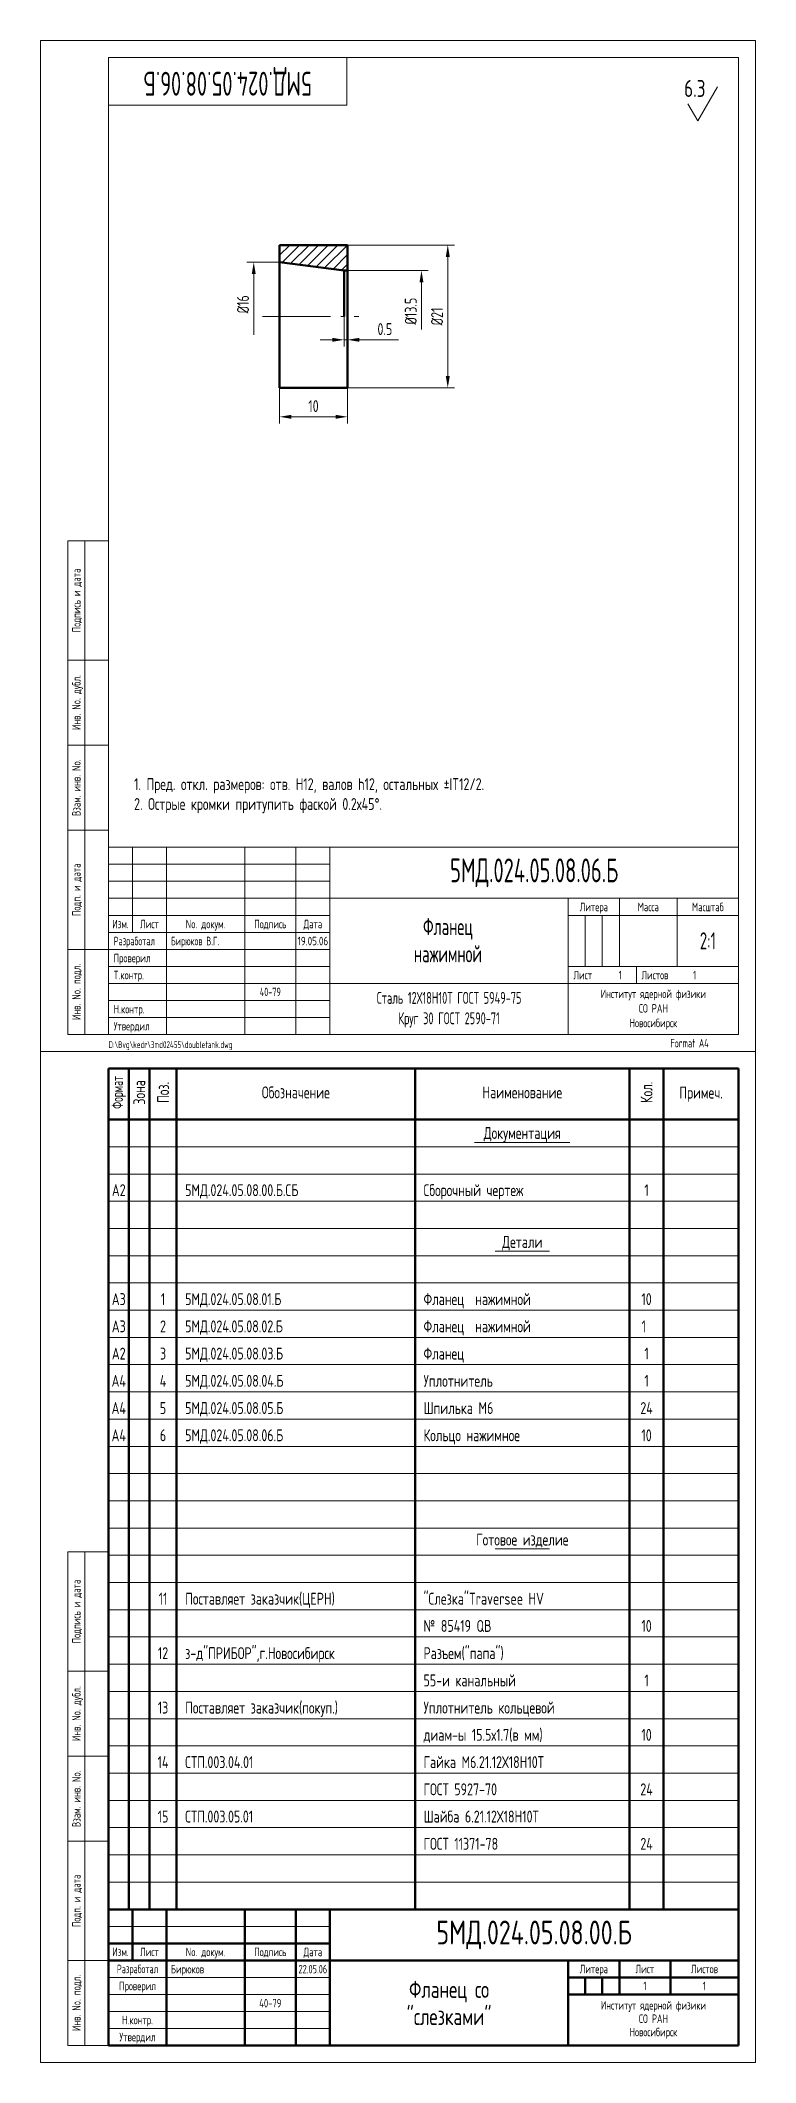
# Model space of a CAD drawing. Extents: x -414 to 4851, y -2165 to 1761.
# Drawn here: x 4221 to 4431, y 1167 to 1761 of the extents above; entities that cross this region are included whole.
import ezdxf
from ezdxf.enums import TextEntityAlignment as Align

# ---------------------------------------------------------------- set-up
doc = ezdxf.new("R2010")
doc.units = 0
doc.linetypes.add('S-P20', pattern=[27, 20, -3, 1, -3])
for name, color, linetype, lineweight in [('1', 9, 'CONTINUOUS', 20), ('2', 2, 'CONTINUOUS', 50), ('DIM', 4, 'CONTINUOUS', 20), ('HATCH', 5, 'CONTINUOUS', 20), ('TR', 3, 'CONTINUOUS', 20)]:
    doc.layers.add(name, color=color, linetype=linetype, lineweight=lineweight)
doc.styles.add('SIMPLEX', font='simplex.shx', dxfattribs={"width": 0.7})

msp = doc.modelspace()

# ---------------------------------------------------------------- texts
at = {"layer": 'DIM', "style": 'SIMPLEX', "width": 0.7}
msp.add_text('6.3', height=5, dxfattribs=at).set_placement((4416.42, 1744.15), align=Align.RIGHT)
for s, p in [('Подпись и дата', (4232.92, 1596.25)), ('Инв. No. дубл.', (4232.92, 1566.25)), ('Взам. инв. No.', (4232.92, 1541.25)), ('Подп. и дата', (4232.92, 1511.25)), ('Инв. No. подл.', (4232.92, 1481.25))]:
    msp.add_text(s, height=2.5, rotation=90, dxfattribs=at).set_placement(p, align=Align.CENTER)
for s, p in [('5МД.024.05.08.00.Б.СБ', (4263.62, 1421.26)), ('5МД.024.05.08.01.Б', (4263.62, 1389.26)), ('5МД.024.05.08.02.Б', (4263.62, 1381.26)), ('5МД.024.05.08.03.Б', (4263.62, 1373.26)), ('5МД.024.05.08.04.Б', (4263.62, 1365.26)), ('5МД.024.05.08.05.Б', (4263.62, 1357.26)), ('5МД.024.05.08.06.Б', (4263.62, 1349.26)), ('Поставляет заказчик(ЦЕРН)', (4263.62, 1301.26)), ('з-д"ПРИБОР",г.Новосибирск', (4263.62, 1285.26)), ('Поставляет заказчик(покуп.)', (4263.62, 1269.26))]:
    msp.add_text(s, height=3.5, dxfattribs=at).set_placement(p)
for s, p in [('1', (4399.12, 1421.26)), ('A3', (4244.12, 1389.26)), ('1', (4257.12, 1389.26)), ('10', (4399.12, 1389.26)), ('A3', (4244.12, 1381.26)), ('2', (4257.12, 1381.26)), ('1 ', (4399.12, 1381.26)), ('A2', (4244.12, 1373.26)), ('3', (4257.12, 1373.26)), ('1', (4399.12, 1373.26)), ('A4', (4244.12, 1365.26)), ('4', (4257.12, 1365.26)), ('1', (4399.12, 1365.26)), ('A4', (4244.12, 1357.26)), ('5', (4257.12, 1357.26)), ('24', (4399.12, 1357.26)), ('A4', (4244.12, 1349.26)), ('6', (4257.12, 1349.26)), ('10', (4399.12, 1349.26)), ('11', (4257.12, 1301.26)), ('10', (4399.12, 1293.26)), ('12', (4257.12, 1285.26)), ('1', (4399.12, 1277.26)), ('13', (4257.12, 1269.26)), ('10', (4399.12, 1261.26)), ('14', (4257.12, 1253.26)), ('24', (4399.12, 1245.26)), ('15', (4257.12, 1237.26)), ('24', (4399.12, 1229.26))]:
    msp.add_text(s, height=3.5, dxfattribs=at).set_placement(p, align=Align.CENTER)
for s, height, p in [('5МД.024.05.08.00.Б', 7, (4366.12, 1204.25)), ('1', 2.5, (4398.62, 1189.25)), ('1', 2.5, (4416.12, 1189.25))]:
    msp.add_text(s, height=height, dxfattribs=at).set_placement(p, align=Align.MIDDLE)
at = {"layer": 'DIM', "style": 'SIMPLEX', "width": 0.530526}
msp.add_text('22.05.06', height=2.5, dxfattribs=at).set_placement((4296.92, 1192.95), (4305.32, 1192.95), align=Align.FIT)
at = {"layer": 'DIM', "char_height": 3.5, "attachment_point": 5, "rotation": 90, "style": 'SIMPLEX'}
for s, insert in [('\\A1;%%c16', (4280.61, 1683.23)), ('%%c13.5', (4329.87, 1681.23)), ('\\A1;%%c21', (4337.58, 1679.66))]:
    msp.add_mtext(s, dxfattribs=dict(at, insert=insert))
at = {"layer": 'DIM', "char_height": 3.5, "attachment_point": 5, "style": 'SIMPLEX'}
for s, insert in [('\\A1;0.5', (4322.27, 1675.96)), ('\\A1;10', (4301.31, 1653.34))]:
    msp.add_mtext(s, dxfattribs=dict(at, insert=insert))
at = {"layer": 'TR', "style": 'SIMPLEX'}
for s, height, width, p in [('Формат', 3.36, 0.6, (4244.12, 1451.74)), ('Зона', 3.5, 0.7, (4250.12, 1451.74)), ('Поз.', 3.5, 0.7, (4257.12, 1451.74)), ('Кол.', 3.5, 0.7, (4399.12, 1451.74))]:
    msp.add_text(s, height=height, rotation=90, dxfattribs=dict(at, width=width)).set_placement(p, align=Align.MIDDLE)
at = {"layer": 'TR', "style": 'SIMPLEX', "width": 0.7}
for s, height, p in [('Обозначение', 3.5, (4296.12, 1451.74)), ('Наименование', 3.5, (4362.62, 1451.74)), ('Примеч.', 3.5, (4415.12, 1451.21)), ('Литера', 2.5, (4383.62, 1193.9)), ('Лист', 2.5, (4398.62, 1194.25)), ('Листов', 2.5, (4416.12, 1194.25))]:
    msp.add_text(s, height=height, dxfattribs=at).set_placement(p, align=Align.MIDDLE)
at = {"layer": 'TR', "style": 'SIMPLEX'}
for s, height, width, p in [('Документация', 3.5, 0.7, (4362.62, 1438.06)), ('А2', 3.5, 0.7, (4244.12, 1421.26)), ('Детали', 3.5, 0.7, (4362.62, 1406.06)), ('Готовое изделие', 3.5, 0.7, (4362.62, 1318.62)), ('Изм.', 2.5, 0.7, (4244.62, 1198)), ('Лист', 2.5, 0.7, (4253.12, 1198)), ('No. докум.', 2.5, 0.7, (4269.62, 1198)), ('Подпись', 2.5, 0.7, (4288.62, 1198)), ('Дата', 2.5, 0.7, (4301.12, 1198)), ('Разработал', 2.5, 0.6, (4249.62, 1193)), ('Проверил', 2.5, 0.7, (4249.62, 1188)), ('Фланец со', 5, 0.7, (4341.12, 1185.75)), ('40-79', 2.5, 0.7, (4288.62, 1182.95)), ('"слезками"', 5, 0.7, (4341.12, 1177.75)), ('Институт ядерной физики', 2.5, 0.7, (4401.14, 1182.31)), ('Н.контр.', 2.5, 0.7, (4249.62, 1178)), ('Новосибирск', 2.5, 0.7, (4401.14, 1174.46)), ('СО РАН', 2.5, 0.7, (4401.14, 1178.39)), ('Утвердил', 2.5, 0.7, (4249.62, 1173))]:
    msp.add_text(s, height=height, dxfattribs=dict(at, width=width)).set_placement(p, align=Align.CENTER)
at = {"layer": 'TR', "style": 'SIMPLEX', "width": 0.7}
for s, height, p in [('Сборочный чертеж', 3.5, (4333.62, 1421.26)), ('Фланец  нажимной', 3.5, (4333.62, 1389.26)), ('Фланец  нажимной', 3.5, (4333.62, 1381.26)), ('Фланец  ', 3.5, (4333.62, 1373.26)), ('Уплотнитель', 3.5, (4333.62, 1365.26)), ('Шпилька М6', 3.5, (4333.62, 1357.26)), ('Кольцо нажимное', 3.5, (4333.62, 1349.26)), ('"Слезка"Traversee HV', 3.5, (4333.62, 1301.26)), ('№ 85419 QB', 3.5, (4333.62, 1293.26)), ('Разъем("папа")', 3.5, (4333.62, 1285.26)), ('55-и канальный', 3.5, (4333.62, 1277.26)), ('Уплотнитель кольцевой', 3.5, (4333.62, 1269.26)), ('диам-ы 15.5х1.7(в мм)', 3.5, (4333.62, 1261.26)), ('СТП.003.04.01', 3.5, (4263.62, 1253.26)), ('Гайка M6.21.12Х18Н10Т', 3.5, (4333.62, 1253.26)), ('ГОСТ 5927-70', 3.5, (4333.62, 1245.26)), ('СТП.003.05.01', 3.5, (4263.62, 1237.26)), ('Шайба 6.21.12Х18Н10Т', 3.5, (4333.62, 1237.26)), ('ГОСТ 11371-78', 3.5, (4333.62, 1229.26)), ('Бирюков', 2.5, (4259.42, 1192.95))]:
    msp.add_text(s, height=height, dxfattribs=at).set_placement(p)
for s, p in [('Подпись и дата', (4232.92, 1299.25)), ('Инв. No. дубл.', (4232.92, 1269.25)), ('Взам. инв. No.', (4232.92, 1244.25)), ('Подп. и дата', (4232.92, 1214.25)), ('Инв. No. подл.', (4232.92, 1184.25))]:
    msp.add_text(s, height=2.5, rotation=90, dxfattribs=at).set_placement(p, align=Align.CENTER)
at = {"layer": 'TR', "insert": (4248.62, 1533.75), "char_height": 3.5, "width": 170, "attachment_point": 7, "style": 'SIMPLEX'}
msp.add_mtext('\\A1;1. Пред. откл. размеров: отв. H12, валов h12, остальных ±IT12/2.\\P2. Острые кромки притупить фаской 0.2х45%%d.', dxfattribs=at)

# ---------------------------------------------------------------- blocks, each defined once
blk = doc.blocks.new('SHTAMP1')
at = {"layer": 'DIM', "color": 2}
for p, q in [((-185, 55), (0, 55)), ((-185, 55), (-185, 0)), ((-178, 55), (-178, 30)), ((-168, 55), (-168, 0)), ((-145, 55), (-145, 0)), ((-130, 55), (-130, 0)), ((-120, 55), (-120, 0)), ((-120, 40), (0, 40)), ((-50, 40), (-50, 0)), ((-35, 40), (-35, 20)), ((-18, 40), (-18, 20)), ((-185, 35), (-120, 35)), ((-185, 30), (-120, 30)), ((-50, 35), (0, 35)), ((-50, 20), (0, 20)), ((-30, 20), (-30, 15)), ((-120, 15), (0, 15))]:
    blk.add_line(p, q, dxfattribs=at)
at = {"layer": 'DIM'}
for p, q in [((-185, 50), (-120, 50)), ((-185, 45), (-120, 45)), ((-185, 40), (-120, 40)), ((-45, 35), (-45, 20)), ((-40, 35), (-40, 20)), ((-185, 25), (-120, 25)), ((-185, 20), (-120, 20)), ((-185, 15), (-120, 15)), ((-185, 10), (-120, 10)), ((-185, 5), (-120, 5))]:
    blk.add_line(p, q, dxfattribs=at)
at = {"layer": 'DIM', "style": 'SIMPLEX', "width": 0.6}
blk.add_text('1', height=2.5, dxfattribs=at).set_placement((-35.18, 16.2))
at = {"layer": 'DIM', "style": 'SIMPLEX', "width": 0.6, "flags": 8}
blk.add_attdef('ОБОЗНАЧЕНИЕ2', text='', height=7, dxfattribs=at).set_placement((-117, 60), align=Align.MIDDLE)
at = {"layer": 'DIM', "style": 'SIMPLEX', "width": 0.6}
for tag, height, p in [('ОБОЗНАЧЕНИЕ', 7, (-60, 47.5)), ('МАСШТАБ', 5, (-9, 27.5))]:
    blk.add_attdef(tag, text='', height=height, dxfattribs=at).set_placement(p, align=Align.MIDDLE)
at = {"layer": 'DIM', "style": 'SIMPLEX', "width": 0.910843}
blk.add_attdef('ДАТА', text='', height=2.5, dxfattribs=at).set_placement((-129.5, 26.2), (-120.5, 26.2), align=Align.FIT)
at = {"layer": 'DIM', "style": 'SIMPLEX', "width": 0.6}
for tag, p in [('ЛИСТОВ', (-13.32, 16.2)), ('FORMAT', (-20, -3.8))]:
    blk.add_attdef(tag, p, '', height=2.5, dxfattribs=at)
blk.add_attdef('ТЕЛЕФОН', text='', height=2.5, dxfattribs=at).set_placement((-137.5, 12.5), align=Align.MIDDLE_CENTER)
at = {"layer": 'TR', "style": 'SIMPLEX', "width": 0.7}
for s, p in [('Литера', (-42.5, 36.2)), ('Масса', (-26.5, 36.2)), ('Масштаб', (-9, 36.2)), ('Изм.', (-181.5, 31.2)), ('Лист', (-173, 31.2)), ('No. докум.', (-156.5, 31.2)), ('Подпись', (-137.5, 31.2)), ('Дата', (-125, 31.2)), ('Институт ядерной физики', (-25, 10.7)), ('СО РАН', (-25, 6.42)), ('Новосибирск', (-25, 2.13))]:
    blk.add_text(s, height=2.5, dxfattribs=at).set_placement(p, align=Align.CENTER)
at = {"layer": 'TR', "style": 'SIMPLEX'}
for s, width, p in [('Разработал', 0.6, (-183.5, 26.2)), ('T.контр.', 0.7, (-183.5, 16.2)), ('Проверил', 0.7, (-183.5, 21.2)), ('Лист', 0.7, (-48.5, 16.2)), ('Листов', 0.7, (-28.5, 16.2)), ('Н.контр.', 0.7, (-183.5, 6.2)), ('Утвердил', 0.7, (-183.5, 1.2))]:
    blk.add_text(s, height=2.5, dxfattribs=dict(at, width=width)).set_placement(p)
at = {"layer": 'TR', "style": 'SIMPLEX', "width": 0.6}
for tag, height, p in [('НАИМЕНОВАНИЕ', 5, (-85.35, 29.2)), ('НАИМЕНОВАНИЕ2', 5, (-85.35, 21.2)), ('МАТЕРИАЛ', 3.5, (-85, 9)), ('СОРТАМЕНТ', 3.5, (-85, 3))]:
    blk.add_attdef(tag, text='', height=height, dxfattribs=at).set_placement(p, align=Align.CENTER)
for tag, p, height in [('РАЗРАБОТАЛ', (-166.7, 26.2), 2.5), ('ПРОВЕРИЛ', (-166.7, 21.2), 2.5), ('НОРМОКОНТРОЛЬ', (-166.7, 6.2), 2.5), ('УТВЕРДИЛ', (-166.7, 1.2), 2.5), ('ФАЙЛ', (-185, -4), 2)]:
    blk.add_attdef(tag, p, '', height=height, dxfattribs=at)

# ---------------------------------------------------------------- hatches: boundary and pattern name
at = {"layer": 'HATCH'}
h = msp.add_hatch(dxfattribs=at)
h.set_pattern_fill('U', color=256, scale=2, angle=45, style=0, pattern_type=0)
h.set_pattern_definition([(45, (0, 0), (-1.4142136, 1.4142136), [])])
h.paths.add_polyline_path([(4311.31, 1700.66), (4291.31, 1700.66), (4291.31, 1695.66), (4310.31, 1693.16), (4311.31, 1693.16)])

# ---------------------------------------------------------------- linework, layer by layer
at = {"layer": '1', "linetype": 'S-P20'}
msp.add_line((4286.29, 1679.66), (4314.63, 1679.66), dxfattribs=at)
at = {"layer": '1'}
for p, q in [((4241.12, 1435.76), (4426.12, 1435.76)), ((4241.12, 1427.76), (4426.12, 1427.76)), ((4241.12, 1419.76), (4426.12, 1419.76)), ((4241.12, 1411.76), (4426.12, 1411.76)), ((4241.12, 1403.76), (4426.12, 1403.76)), ((4241.12, 1395.76), (4426.12, 1395.76)), ((4241.12, 1387.76), (4426.12, 1387.76)), ((4241.12, 1379.76), (4426.12, 1379.76)), ((4241.12, 1371.76), (4426.12, 1371.76)), ((4241.12, 1363.76), (4426.12, 1363.76)), ((4241.12, 1355.76), (4426.12, 1355.76)), ((4241.12, 1347.76), (4426.12, 1347.76)), ((4241.12, 1339.76), (4426.12, 1339.76)), ((4241.12, 1331.76), (4426.12, 1331.76)), ((4241.12, 1323.76), (4426.12, 1323.76)), ((4241.12, 1315.76), (4426.12, 1315.76)), ((4241.12, 1307.76), (4426.12, 1307.76)), ((4241.12, 1299.76), (4426.12, 1299.76)), ((4241.12, 1291.76), (4426.12, 1291.76)), ((4241.12, 1283.76), (4426.12, 1283.76)), ((4241.12, 1275.76), (4426.12, 1275.76)), ((4241.12, 1267.76), (4426.12, 1267.76)), ((4241.12, 1259.76), (4426.12, 1259.76)), ((4241.12, 1251.76), (4426.12, 1251.76)), ((4241.12, 1243.76), (4426.12, 1243.76)), ((4241.12, 1235.76), (4426.12, 1235.76)), ((4241.12, 1227.76), (4426.12, 1227.76)), ((4241.12, 1219.76), (4426.12, 1219.76)), ((4306.12, 1206.75), (4241.12, 1206.75)), ((4306.12, 1191.75), (4241.12, 1191.75)), ((4241.12, 1186.75), (4306.12, 1186.75)), ((4306.12, 1181.75), (4241.12, 1181.75)), ((4241.12, 1176.75), (4306.12, 1176.75))]:
    msp.add_line(p, q, dxfattribs=at)
at = {"layer": '2'}
for p, q in [((4311.31, 1700.66), (4291.31, 1700.66)), ((4291.31, 1700.66), (4291.31, 1658.66)), ((4311.31, 1658.66), (4311.31, 1700.66)), ((4291.31, 1695.66), (4310.31, 1693.16)), ((4311.31, 1693.16), (4310.31, 1693.16)), ((4310.31, 1679.66), (4310.31, 1693.16)), ((4291.31, 1658.66), (4311.31, 1658.66)), ((4241.12, 1171.75), (4241.12, 1458.75)), ((4241.12, 1458.75), (4426.12, 1458.75)), ((4247.12, 1211.75), (4247.12, 1458.75)), ((4253.12, 1211.75), (4253.12, 1458.75)), ((4261.12, 1211.75), (4261.12, 1458.75)), ((4331.12, 1211.75), (4331.12, 1458.75)), ((4394.12, 1211.75), (4394.12, 1458.75)), ((4404.12, 1211.75), (4404.12, 1458.75)), ((4426.12, 1458.75), (4426.12, 1171.75)), ((4426.12, 1443.76), (4241.12, 1443.76)), ((4426.12, 1211.75), (4241.12, 1211.75)), ((4248.12, 1211.75), (4248.12, 1196.75)), ((4258.12, 1211.75), (4258.12, 1171.75)), ((4281.12, 1171.75), (4281.12, 1211.75)), ((4296.12, 1211.75), (4296.12, 1171.75)), ((4306.12, 1171.75), (4306.12, 1211.75)), ((4241.12, 1201.75), (4306.12, 1201.75)), ((4426.12, 1196.75), (4241.12, 1196.75)), ((4376.12, 1171.75), (4376.12, 1196.75)), ((4391.12, 1186.75), (4391.12, 1196.75)), ((4406.12, 1186.75), (4406.12, 1196.75)), ((4426.12, 1191.75), (4376.12, 1191.75)), ((4381.12, 1191.75), (4381.12, 1186.75)), ((4386.12, 1186.75), (4386.12, 1191.75)), ((4426.12, 1186.75), (4376.12, 1186.75)), ((4426.12, 1171.75), (4241.12, 1171.75))]:
    msp.add_line(p, q, dxfattribs=at)
at = {"layer": 'DIM'}
for p, q in [((4311.31, 1700.66), (4342.73, 1700.66)), ((4291.31, 1695.66), (4281.76, 1695.66)), ((4311.31, 1693.16), (4335.02, 1693.16)), ((4340.73, 1697.16), (4340.73, 1662.16)), ((4283.76, 1692.16), (4283.76, 1674.31)), ((4333.02, 1675.81), (4333.02, 1689.66)), ((4310.31, 1679.66), (4310.31, 1670.81)), ((4306.81, 1672.81), (4303.31, 1672.81)), ((4310.31, 1672.81), (4311.31, 1672.81)), ((4314.81, 1672.81), (4326.24, 1672.81)), ((4291.31, 1658.66), (4291.31, 1648.19)), ((4311.31, 1658.66), (4311.31, 1648.19)), ((4311.31, 1658.66), (4342.73, 1658.66)), ((4307.81, 1650.19), (4294.81, 1650.19)), ((4348.62, 1437.06), (4376.62, 1437.06)), ((4354.62, 1405.06), (4370.62, 1405.06)), ((4354.62, 1317.62), (4370.62, 1317.62))]:
    msp.add_line(p, q, dxfattribs=at)
at = {"layer": 'DIM', "color": 2}
for p, q in [((4229.12, 1468.75), (4229.12, 1613.75)), ((4241.12, 1613.75), (4229.12, 1613.75)), ((4234.12, 1468.75), (4234.12, 1613.75)), ((4241.12, 1578.75), (4229.12, 1578.75)), ((4241.12, 1553.75), (4229.12, 1553.75)), ((4241.12, 1528.75), (4229.12, 1528.75)), ((4241.12, 1493.75), (4229.12, 1493.75)), ((4241.12, 1468.75), (4229.12, 1468.75)), ((4229.12, 1171.75), (4229.12, 1316.75)), ((4241.12, 1316.75), (4229.12, 1316.75)), ((4234.12, 1171.75), (4234.12, 1316.75)), ((4241.12, 1281.75), (4229.12, 1281.75)), ((4241.12, 1256.75), (4229.12, 1256.75)), ((4241.12, 1231.75), (4229.12, 1231.75)), ((4241.12, 1196.75), (4229.12, 1196.75)), ((4241.12, 1171.75), (4229.12, 1171.75))]:
    msp.add_line(p, q, dxfattribs=at)
at = {"layer": 'DIM'}
for points in [[(4221.12, 1463.75), (4221.12, 1760.75), (4431.12, 1760.75), (4431.12, 1463.75)], [(4221.12, 1166.75), (4221.12, 1463.75), (4431.12, 1463.75), (4431.12, 1166.75)]]:
    msp.add_lwpolyline(points, close=True, dxfattribs=at)
at = {"layer": 'DIM', "color": 2}
msp.add_lwpolyline([(4241.12, 1468.75), (4241.12, 1755.75), (4426.12, 1755.75), (4426.12, 1468.75)], close=True, dxfattribs=at)
msp.add_lwpolyline([(4241.12, 1741.75), (4311.12, 1741.75), (4311.12, 1755.75)], dxfattribs=at)
at = {"layer": 'DIM', "flags": 128}
msp.add_lwpolyline([(4411.28, 1742.15), (4414.17, 1737.15), (4419.94, 1747.15)], dxfattribs=at)
at = {"layer": 'DIM'}
for points in [[(4340.15, 1697.16), (4341.32, 1697.16), (4340.73, 1700.66)], [(4283.18, 1692.16), (4284.34, 1692.16), (4283.76, 1695.66)], [(4332.43, 1689.66), (4333.6, 1689.66), (4333.02, 1693.16)], [(4306.81, 1673.39), (4306.81, 1672.23), (4310.31, 1672.81)], [(4314.81, 1673.39), (4314.81, 1672.23), (4311.31, 1672.81)], [(4340.15, 1662.16), (4341.32, 1662.16), (4340.73, 1658.66)], [(4294.81, 1650.77), (4294.81, 1649.61), (4291.31, 1650.19)], [(4307.81, 1650.77), (4307.81, 1649.61), (4311.31, 1650.19)]]:
    msp.add_solid(points, dxfattribs=at)

# ---------------------------------------------------------------- block references
ref = msp.add_blockref('SHTAMP1', (4426.12, 1468.75), dxfattribs=at)
ref.add_attrib('ФАЙЛ', 'D:\\Bvg\\kedr\\3md02455\\doubletank.dwg', (4241.12, 1464.75), dxfattribs={"layer": 'TR', "height": 2, "style": 'SIMPLEX', "width": 0.6})
ref.add_attrib('РАЗРАБОТАЛ', 'Бирюков В.Г.', (4259.42, 1494.95), dxfattribs={"layer": 'TR', "height": 2.5, "style": 'SIMPLEX', "width": 0.6})
ref.add_attrib('ТЕЛЕФОН', '40-79', dxfattribs={"height": 2.5, "style": 'SIMPLEX', "width": 0.6}).set_placement((4288.62, 1481.25), align=Align.MIDDLE_CENTER)
ref.add_attrib('ДАТА', '19.05.06', dxfattribs={"height": 2.5, "style": 'SIMPLEX', "width": 0.586047}).set_placement((4296.62, 1494.95), (4305.62, 1494.95), align=Align.FIT)
ref.add_attrib('ОБОЗНАЧЕНИЕ', '5МД.024.05.08.06.Б', dxfattribs={"height": 7, "style": 'SIMPLEX', "width": 0.6}).set_placement((4366.12, 1516.25), align=Align.MIDDLE)
ref.add_attrib('МАСШТАБ', '2:1', dxfattribs={"height": 5, "style": 'SIMPLEX', "width": 0.6}).set_placement((4417.12, 1496.25), align=Align.MIDDLE)
ref.add_attrib('НАИМЕНОВАНИЕ', 'Фланец', dxfattribs={"layer": 'TR', "height": 5, "style": 'SIMPLEX', "width": 0.6}).set_placement((4340.78, 1497.95), align=Align.CENTER)
ref.add_attrib('НАИМЕНОВАНИЕ2', 'нажимной', dxfattribs={"layer": 'TR', "height": 5, "style": 'SIMPLEX', "width": 0.6}).set_placement((4340.78, 1489.95), align=Align.CENTER)
ref.add_attrib('МАТЕРИАЛ', 'Сталь 12Х18Н10Т ГОСТ 5949-75', dxfattribs={"layer": 'TR', "height": 3.5, "style": 'SIMPLEX', "width": 0.6}).set_placement((4341.12, 1477.75), align=Align.CENTER)
ref.add_attrib('СОРТАМЕНТ', 'Круг 30 ГОСТ 2590-71', dxfattribs={"layer": 'TR', "height": 3.5, "style": 'SIMPLEX', "width": 0.6}).set_placement((4341.12, 1471.75), align=Align.CENTER)
ref.add_attrib('ЛИСТОВ', '1', (4412.8, 1484.95), dxfattribs={"height": 2.5, "style": 'SIMPLEX', "width": 0.6})
ref.add_attrib('FORMAT', 'Format A4', (4406.12, 1464.95), dxfattribs={"height": 2.5, "style": 'SIMPLEX', "width": 0.6})
ref.add_attrib('ОБОЗНАЧЕНИЕ2', '5МД.024.05.08.06.Б', dxfattribs={"height": 7, "rotation": 180, "style": 'SIMPLEX', "width": 0.6, "flags": 8}).set_placement((4276.12, 1748.75), align=Align.MIDDLE)

msp.set_redraw_order([(e.dxf.handle, doc.entitydb.next_handle()) for e in msp.query("TEXT MTEXT ATTDEF DIMENSION ARC_DIMENSION")])  # texts and dimensions are drawn at this point

doc.saveas('drawing.dxf')
